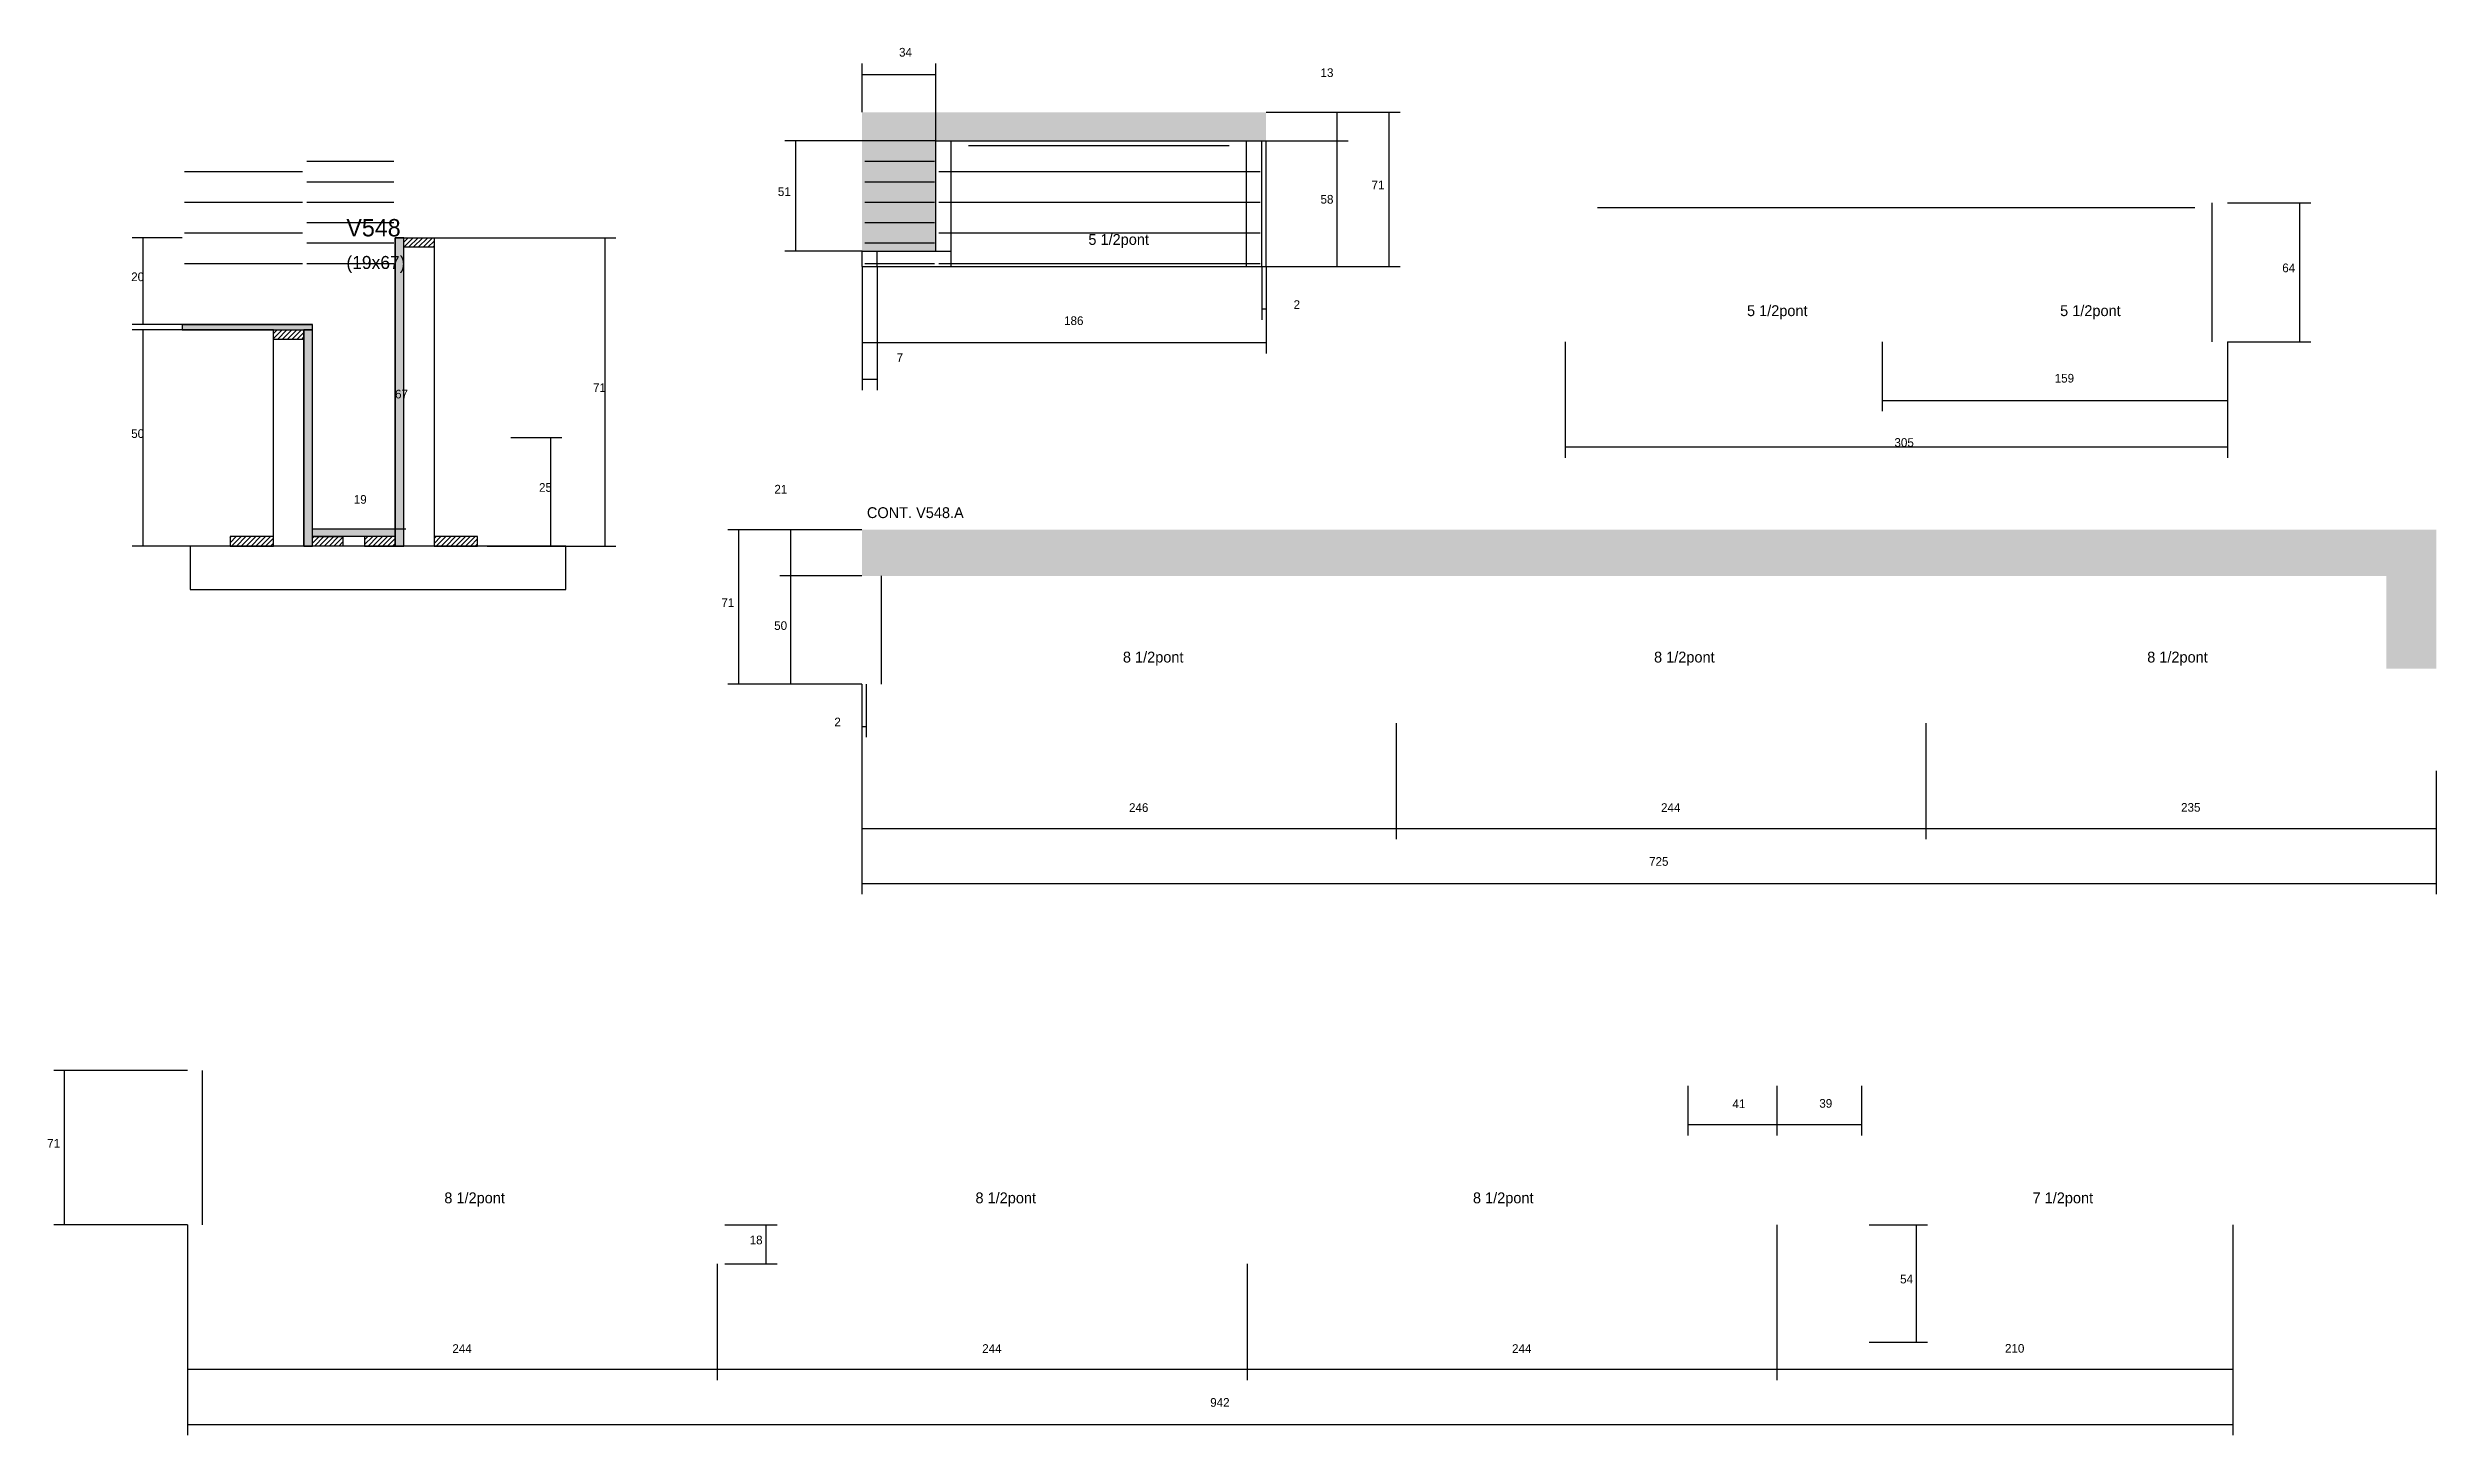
# Model space of a CAD drawing. Header units: metres. Extents: x -2848 to 22762, y -45195 to 1016.
# Drawn here: x 14262 to 15362, y -24747 to -24108 of the extents above; entities that cross this region are included whole.
import ezdxf

# ---------------------------------------------------------------- set-up
doc = ezdxf.new("R2010")
doc.units = ezdxf.units.M
for name, color, linetype in [('COTA', 4, 'Continuous'), ('Cota Seção (2x)', 4, 'Continuous'), ('Hachura', 253, 'Continuous'), ('Madeira', 126, 'Continuous'), ('NOMENCLATURA', 7, 'Continuous'), ('Painéis', 200, 'Continuous'), ('SARR_2.2x7', 40, 'Continuous'), ('Texto Seção', 7, 'Continuous')]:
    doc.layers.add(name, color=color, linetype=linetype)

msp = doc.modelspace()

# ---------------------------------------------------------------- texts
at = {"layer": 'COTA'}
for s, p in [('34', (14654.5, -24112.2)), ('51', (14598.7, -24176.4)), ('71', (14872.1, -24173.3)), ('64', (15291.5, -24211.5)), ('20', (14300.9, -24215.6)), ('2', (14836.2, -24228.4)), ('186', (14730.5, -24235.8)), ('7', (14653.4, -24252.8)), ('71', (14513.6, -24266.6)), ('159', (15186.7, -24262.3)), ('50', (14300.9, -24287.8)), ('305', (15112.9, -24291.9)), ('25', (14488.7, -24312.6)), ('71', (14572.7, -24365.6)), ('2', (14624.7, -24420.6)), ('725', (14999.9, -24484.8)), ('41', (15038.3, -24596.4)), ('39', (15078.3, -24596.2)), ('71', (14262.2, -24614.6)), ('18', (14585.7, -24659.1)), ('54', (15115.5, -24677.1)), ('210', (15163.8, -24709)), ('942', (14797.8, -24733.9))]:
    msp.add_text(s, height=4, dxfattribs=at).set_placement(p)
at = {"layer": 'Cota Seção (2x)'}
for s, p in [('13', (14848.6, -24121.6)), ('58', (14848.6, -24179.9)), ('67', (14422.4, -24269.6)), ('19', (14403.4, -24318.1)), ('21', (14597.1, -24313.4)), ('50', (14597, -24376.2)), ('246', (14760.4, -24460)), ('244', (15005.4, -24460)), ('235', (15244.9, -24459.9)), ('244', (14448.8, -24709.1)), ('244', (14692.8, -24709.1)), ('244', (14936.8, -24709.1))]:
    msp.add_text(s, height=4, dxfattribs=at).set_placement(p)
at = {"layer": 'NOMENCLATURA'}
for s, p in [('5 1/2pont', (14741.7, -24198.9)), ('5 1/2pont', (15045, -24231.7)), ('5 1/2pont', (15189.2, -24231.7)), ('8 1/2pont', (14757.6, -24391.2)), ('8 1/2pont', (15002.2, -24391.2)), ('8 1/2pont', (15229.3, -24391.2)), ('8 1/2pont', (14445.1, -24640.2)), ('8 1/2pont', (14689.7, -24640.2)), ('8 1/2pont', (14918.8, -24640.2)), ('7 1/2pont', (15176.5, -24640.2))]:
    msp.add_text(s, height=5, dxfattribs=at).set_placement(p)
at = {"layer": 'Texto Seção'}
for s, height, p in [('V548', 8, (14400, -24195)), ('(19x67)', 6, (14400, -24210)), ('CONT. V548.A', 5, (14639.7, -24324.7))]:
    msp.add_text(s, height=height, dxfattribs=at).set_placement(p)

# ---------------------------------------------------------------- hatches: boundary and pattern name
at = {"layer": 'COTA'}
h = msp.add_hatch(dxfattribs=at)
h.set_pattern_fill('AR-CONC', scale=0.03)
h.paths.add_polyline_path([(14671.5, -24151), (14823.5, -24151), (14823.5, -24137.8), (14637.5, -24137.8), (14637.5, -24201.8), (14671.5, -24201.8)])
h = msp.add_hatch(dxfattribs=at)
h.set_pattern_fill('AR-CONC', scale=0.03)
h.paths.add_polyline_path([(14637.4, -24330.1), (14637.4, -24351.3), (15339.4, -24351.3), (15339.4, -24394.1), (15362.4, -24394.1), (15362.4, -24330.1)])
at = {"layer": 'Hachura'}
h = msp.add_hatch(color=8, dxfattribs=at)
h.dxf.hatch_style = 1
h.paths.add_polyline_path([(14426.4, -24195.6), (14422.4, -24195.6), (14422.4, -24195.6), (14422.4, -24337.6), (14422.4, -24337.6), (14426.4, -24337.6), (14426.4, -24337.6), (14426.4, -24195.6)])
h = msp.add_hatch(dxfattribs=at)
h.set_pattern_fill('ANSI31', scale=0.5)
h.paths.add_polyline_path([(14426.4, -24200), (14426.4, -24195.6), (14426.4, -24195.6), (14440.4, -24195.6), (14440.4, -24195.6), (14440.4, -24200), (14440.4, -24200), (14426.4, -24200)])
h = msp.add_hatch(color=8, dxfattribs=at)
h.dxf.hatch_style = 1
h.paths.add_polyline_path([(14384.4, -24238), (14384.4, -24235.6), (14384.4, -24235.6), (14324.4, -24235.6), (14324.4, -24235.6), (14324.4, -24238), (14324.4, -24238), (14384.4, -24238)])
h = msp.add_hatch(dxfattribs=at)
h.set_pattern_fill('ANSI31', scale=0.5)
h.paths.add_polyline_path([(14366.4, -24242.4), (14366.4, -24238), (14366.4, -24238), (14380.4, -24238), (14380.4, -24238), (14380.4, -24242.4), (14380.4, -24242.4), (14366.4, -24242.4)])
h = msp.add_hatch(color=8, dxfattribs=at)
h.dxf.hatch_style = 1
h.paths.add_polyline_path([(14384.4, -24238), (14380.4, -24238), (14380.4, -24238), (14380.4, -24337.6), (14380.4, -24337.6), (14384.4, -24337.6), (14384.4, -24337.6), (14384.4, -24238)])
h = msp.add_hatch(color=8, dxfattribs=at)
h.dxf.hatch_style = 1
h.paths.add_polyline_path([(14384.4, -24333.2), (14384.4, -24329.6), (14384.4, -24329.6), (14422.4, -24329.6), (14422.4, -24329.6), (14422.4, -24333.2), (14422.4, -24333.2), (14384.4, -24333.2)])
h = msp.add_hatch(dxfattribs=at)
h.set_pattern_fill('ANSI31', scale=0.5)
h.paths.add_polyline_path([(14366.4, -24337.6), (14366.4, -24333.2), (14366.4, -24333.2), (14346.4, -24333.2), (14346.4, -24333.2), (14346.4, -24337.6), (14346.4, -24337.6), (14366.4, -24337.6)])
h = msp.add_hatch(dxfattribs=at)
h.set_pattern_fill('ANSI31', scale=0.5)
h.paths.add_polyline_path([(14384.4, -24337.6), (14384.4, -24333.2), (14384.4, -24333.2), (14398.4, -24333.2), (14398.4, -24333.2), (14398.4, -24337.6), (14398.4, -24337.6), (14384.4, -24337.6)])
h = msp.add_hatch(dxfattribs=at)
h.set_pattern_fill('ANSI31', scale=0.5)
h.paths.add_polyline_path([(14422.4, -24337.6), (14422.4, -24333.2), (14422.4, -24333.2), (14408.4, -24333.2), (14408.4, -24333.2), (14408.4, -24337.6), (14408.4, -24337.6), (14422.4, -24337.6)])
h = msp.add_hatch(dxfattribs=at)
h.set_pattern_fill('ANSI31', scale=0.5)
h.paths.add_polyline_path([(14460.4, -24337.6), (14460.4, -24333.2), (14460.4, -24333.2), (14440.4, -24333.2), (14440.4, -24333.2), (14440.4, -24337.6), (14440.4, -24337.6), (14460.4, -24337.6)])

# ---------------------------------------------------------------- linework, layer by layer
at = {"layer": 'COTA'}
for p, q in [((14637.5, -24137.8), (14637.5, -24115.4)), ((14637.5, -24120.4), (14671.5, -24120.4)), ((14671.5, -24151), (14671.5, -24115.4)), ((14823.5, -24137.8), (14885.2, -24137.8)), ((14880.2, -24208.8), (14880.2, -24137.8)), ((14671.5, -24151), (14601.9, -24151)), ((14606.9, -24201.8), (14606.9, -24151)), ((15266.2, -24179.5), (15304.6, -24179.5)), ((15299.6, -24243.5), (15299.6, -24179.5)), ((14324.4, -24195.6), (14301.4, -24195.6)), ((14306.4, -24235.6), (14306.4, -24195.6)), ((14440.4, -24195.6), (14524.1, -24195.6)), ((14519.1, -24337.6), (14519.1, -24195.6)), ((14637.5, -24201.8), (14601.9, -24201.8)), ((14637.5, -24208.8), (14637.5, -24248.9)), ((14637.5, -24208.8), (14637.5, -24265.8)), ((14644.5, -24208.8), (14644.5, -24265.8)), ((14821.5, -24208.8), (14821.5, -24233.4)), ((14823.5, -24208.8), (14885.2, -24208.8)), ((14823.5, -24208.8), (14823.5, -24248.9)), ((14823.5, -24208.8), (14823.5, -24233.4)), ((14821.5, -24228.4), (14823.5, -24228.4)), ((14324.4, -24235.6), (14301.4, -24235.6)), ((14366.4, -24238), (14301.4, -24238)), ((14306.4, -24337.6), (14306.4, -24238)), ((14637.5, -24243.9), (14823.5, -24243.9)), ((14961.2, -24243.5), (14961.2, -24296.9)), ((15107.2, -24243.5), (15107.2, -24275.5)), ((15266.2, -24243.5), (15266.2, -24275.5)), ((15266.2, -24243.5), (15266.2, -24296.9)), ((15266.2, -24243.5), (15304.6, -24243.5)), ((14637.5, -24260.8), (14644.5, -24260.8)), ((15107.2, -24270.5), (15266.2, -24270.5)), ((14475.7, -24287.6), (14499.2, -24287.6)), ((14494.2, -24337.6), (14494.2, -24287.6)), ((14961.2, -24291.9), (15266.2, -24291.9)), ((14637.4, -24330.1), (14575.7, -24330.1)), ((14580.7, -24401.1), (14580.7, -24330.1)), ((14366.4, -24337.6), (14301.4, -24337.6)), ((14464.8, -24337.6), (14524.1, -24337.6)), ((14475.7, -24337.6), (14499.2, -24337.6)), ((14637.4, -24401.1), (14575.7, -24401.1)), ((14637.4, -24401.1), (14637.4, -24497.9)), ((14637.4, -24401.1), (14637.4, -24425.6)), ((14639.4, -24401.1), (14639.4, -24425.6)), ((14637.4, -24420.6), (14639.4, -24420.6)), ((15362.4, -24441.1), (15362.4, -24497.9)), ((14637.4, -24492.9), (15362.4, -24492.9)), ((14326.8, -24579.1), (14265.2, -24579.1)), ((14270.2, -24650.1), (14270.2, -24579.1)), ((15017.8, -24586.1), (15017.8, -24609)), ((15058.8, -24586.1), (15058.8, -24609)), ((15058.8, -24586.1), (15058.8, -24609)), ((15097.8, -24586.1), (15097.8, -24609)), ((15017.8, -24604), (15058.8, -24604)), ((15058.8, -24604), (15097.8, -24604)), ((14326.8, -24650.1), (14265.2, -24650.1)), ((14326.8, -24650.1), (14326.8, -24747)), ((14574.3, -24650.1), (14598.3, -24650.1)), ((14593.3, -24668.1), (14593.3, -24650.1)), ((15058.8, -24650.1), (15058.8, -24721.6)), ((15101.3, -24650.1), (15128.1, -24650.1)), ((15123.1, -24704.1), (15123.1, -24650.1)), ((15268.8, -24650.1), (15268.8, -24747)), ((15268.8, -24650.1), (15268.8, -24721.6)), ((14574.3, -24668.1), (14598.3, -24668.1)), ((15101.3, -24704.1), (15128.1, -24704.1)), ((15058.8, -24716.6), (15268.8, -24716.6)), ((14326.8, -24742), (15268.8, -24742))]:
    msp.add_line(p, q, dxfattribs=at)
at = {"layer": 'Cota Seção (2x)'}
for p, q in [((14823.5, -24137.8), (14861.3, -24137.8)), ((14856.3, -24151), (14856.3, -24137.8)), ((14823.5, -24151), (14861.3, -24151)), ((14823.5, -24151), (14861.3, -24151)), ((14856.3, -24208.8), (14856.3, -24151)), ((14422.4, -24329.6), (14422.4, -24195.6)), ((14422.4, -24195.6), (14427.4, -24195.6)), ((14823.5, -24208.8), (14861.3, -24208.8)), ((14384.4, -24337.6), (14384.4, -24324.6)), ((14384.4, -24329.6), (14422.4, -24329.6)), ((14422.4, -24337.6), (14422.4, -24324.6)), ((14422.4, -24329.6), (14427.4, -24329.6)), ((14637.4, -24330.1), (14599.6, -24330.1)), ((14604.6, -24351.3), (14604.6, -24330.1)), ((14637.4, -24351.3), (14599.6, -24351.3)), ((14637.4, -24351.3), (14599.6, -24351.3)), ((14604.6, -24401.1), (14604.6, -24351.3)), ((14637.4, -24401.1), (14599.6, -24401.1)), ((14637.4, -24401.1), (14637.4, -24472.6)), ((14883.4, -24419.1), (14883.4, -24472.6)), ((14883.4, -24419.1), (14883.4, -24472.6)), ((15127.4, -24419.1), (15127.4, -24472.6)), ((15127.4, -24419.1), (15127.4, -24472.6)), ((15362.4, -24441.1), (15362.4, -24472.6)), ((14637.4, -24467.6), (14883.4, -24467.6)), ((14883.4, -24467.6), (15127.4, -24467.6)), ((15127.4, -24467.6), (15362.4, -24467.6)), ((14326.8, -24650.1), (14326.8, -24721.6)), ((15058.8, -24650.1), (15058.8, -24721.6)), ((14570.8, -24668.1), (14570.8, -24721.6)), ((14570.8, -24668.1), (14570.8, -24721.6)), ((14814.8, -24668.1), (14814.8, -24721.6)), ((14814.8, -24668.1), (14814.8, -24721.6)), ((14326.8, -24716.6), (14570.8, -24716.6)), ((14570.8, -24716.6), (14814.8, -24716.6)), ((14814.8, -24716.6), (15058.8, -24716.6))]:
    msp.add_line(p, q, dxfattribs=at)
at = {"layer": 'Madeira'}
for points in [[(14426.4, -24200), (14426.4, -24195.6), (14440.4, -24195.6), (14440.4, -24200)], [(14426.4, -24195.6), (14440.4, -24195.6), (14440.4, -24337.6), (14426.4, -24337.6)], [(14366.4, -24242.4), (14366.4, -24238), (14380.4, -24238), (14380.4, -24242.4)], [(14366.4, -24238), (14380.4, -24238), (14380.4, -24337.6), (14366.4, -24337.6)], [(14328, -24357.6), (14501, -24357.6), (14501, -24337.6), (14328, -24337.6)], [(14366.4, -24337.6), (14366.4, -24333.2), (14346.4, -24333.2), (14346.4, -24337.6)], [(14384.4, -24337.6), (14384.4, -24333.2), (14398.4, -24333.2), (14398.4, -24337.6)], [(14422.4, -24337.6), (14422.4, -24333.2), (14408.4, -24333.2), (14408.4, -24337.6)], [(14460.4, -24337.6), (14460.4, -24333.2), (14440.4, -24333.2), (14440.4, -24337.6)]]:
    msp.add_lwpolyline(points, close=True, dxfattribs=at)
at = {"layer": 'Painéis'}
for p, q in [((14671.5, -24151), (14823.5, -24151)), ((14671.5, -24201.8), (14671.5, -24151)), ((14821.5, -24208.8), (14821.5, -24151)), ((14823.5, -24208.8), (14823.5, -24151)), ((14422.4, -24337.6), (14422.4, -24195.6)), ((14637.5, -24201.8), (14671.5, -24201.8)), ((14637.5, -24208.8), (14637.5, -24201.8)), ((14637.5, -24208.8), (14823.5, -24208.8)), ((14324.4, -24235.6), (14384.4, -24235.6)), ((14380.4, -24337.6), (14380.4, -24238))]:
    msp.add_line(p, q, dxfattribs=at)
for points in [[(14426.4, -24195.6), (14422.4, -24195.6), (14422.4, -24337.6), (14426.4, -24337.6)], [(14384.4, -24238), (14384.4, -24235.6), (14324.4, -24235.6), (14324.4, -24238)], [(14384.4, -24238), (14380.4, -24238), (14380.4, -24337.6), (14384.4, -24337.6)], [(14384.4, -24333.2), (14384.4, -24329.6), (14422.4, -24329.6), (14422.4, -24333.2)]]:
    msp.add_lwpolyline(points, close=True, dxfattribs=at)
at = {"layer": 'SARR_2.2x7'}
for p, q in [((14678.5, -24201.8), (14678.5, -24151)), ((14686.5, -24153.2), (14806.5, -24153.2)), ((14814.5, -24208.8), (14814.5, -24151)), ((14325.4, -24165.1), (14379.8, -24165.1)), ((14381.8, -24160.4), (14421.8, -24160.4)), ((14638.8, -24160.4), (14670.8, -24160.4)), ((14672.8, -24165.1), (14820.8, -24165.1)), ((14381.8, -24169.8), (14421.8, -24169.8)), ((14638.8, -24169.8), (14670.8, -24169.8)), ((14325.4, -24179.2), (14379.8, -24179.2)), ((14381.8, -24179.2), (14421.8, -24179.2)), ((14638.8, -24179.2), (14670.8, -24179.2)), ((14672.8, -24179.2), (14820.8, -24179.2)), ((14976.2, -24181.7), (15251.2, -24181.7)), ((15259.2, -24243.5), (15259.2, -24179.5)), ((14325.4, -24193.3), (14379.8, -24193.3)), ((14381.8, -24188.6), (14421.8, -24188.6)), ((14381.8, -24198), (14421.8, -24198)), ((14638.8, -24188.6), (14670.8, -24188.6)), ((14638.8, -24198), (14670.8, -24198)), ((14672.8, -24193.3), (14820.8, -24193.3)), ((14325.4, -24207.4), (14379.8, -24207.4)), ((14381.8, -24207.4), (14421.8, -24207.4)), ((14637.5, -24208.8), (14678.5, -24208.8)), ((14638.8, -24207.4), (14670.8, -24207.4)), ((14644.5, -24208.8), (14644.5, -24201.8)), ((14671.5, -24201.8), (14678.5, -24201.8)), ((14672.8, -24207.4), (14820.8, -24207.4)), ((14678.5, -24208.8), (14678.5, -24201.8)), ((14646.4, -24401.1), (14646.4, -24351.3)), ((14333.8, -24650.1), (14333.8, -24579.1))]:
    msp.add_line(p, q, dxfattribs=at)

msp.set_redraw_order([(e.dxf.handle, doc.entitydb.next_handle()) for e in msp.query("TEXT MTEXT ATTDEF DIMENSION ARC_DIMENSION")])  # texts and dimensions are drawn at this point

doc.saveas('drawing.dxf')
